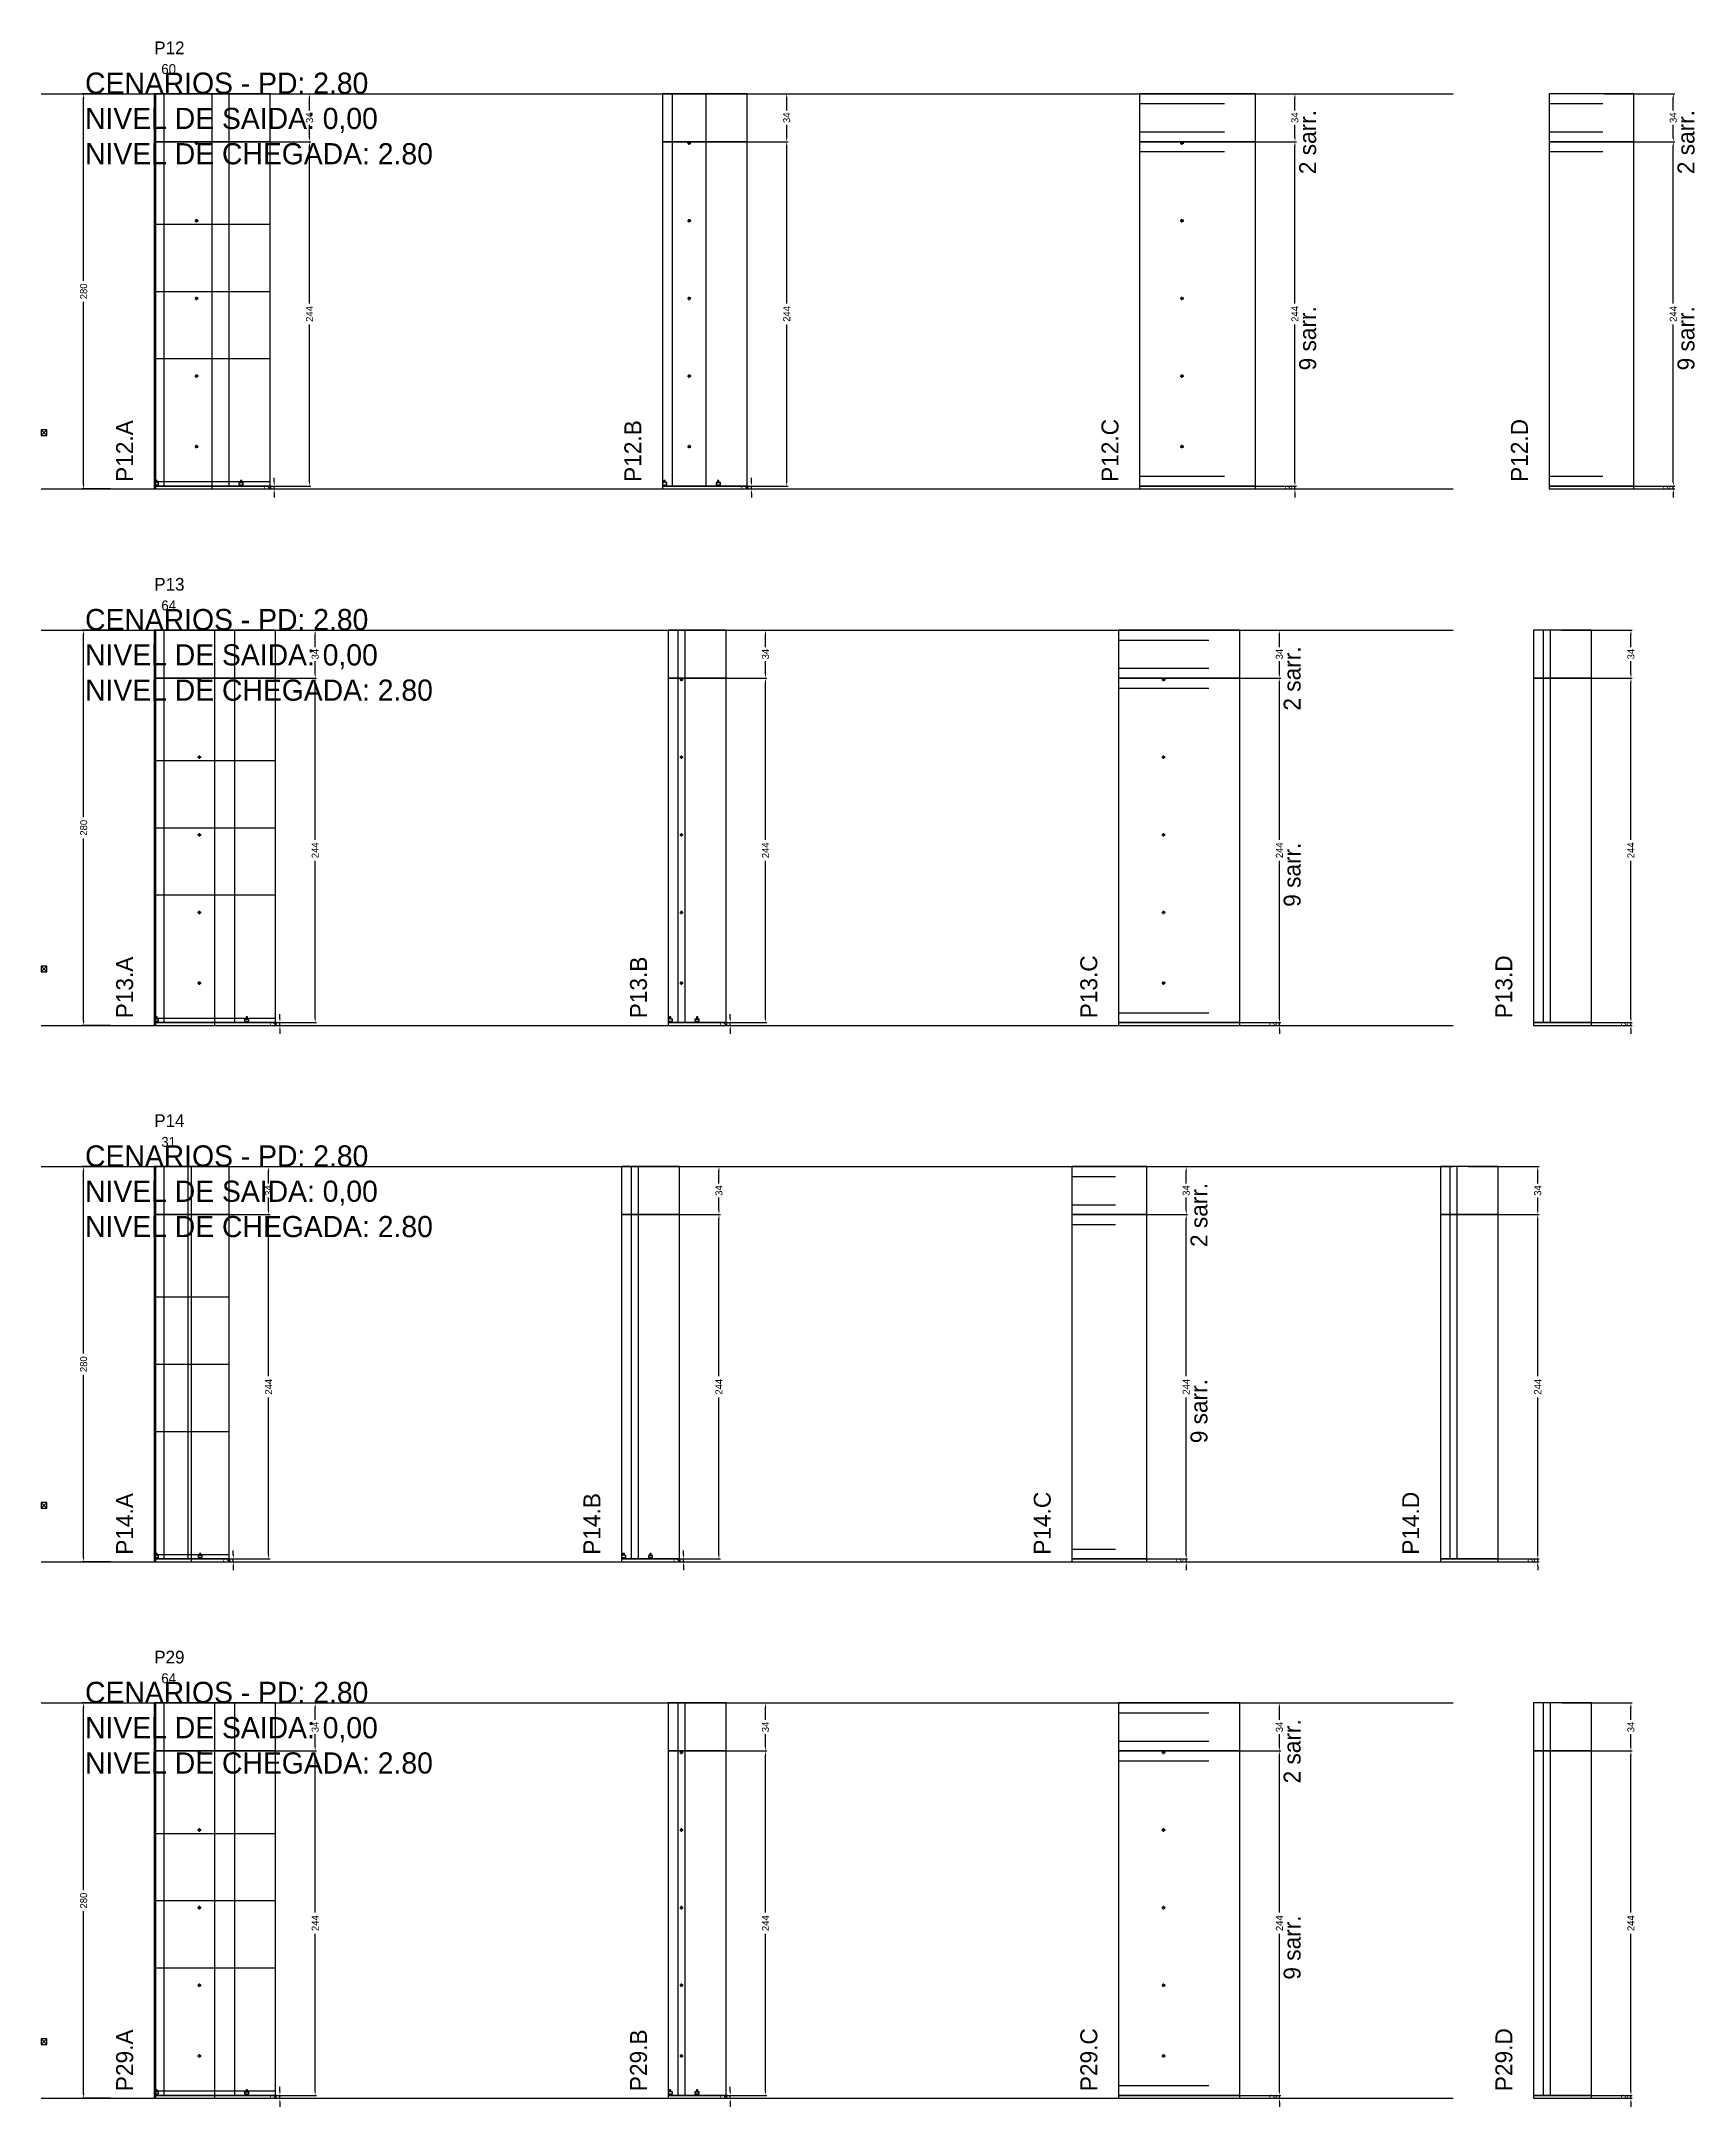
# Model space of a CAD drawing. Header units: centimetres. Extents: x -8500 to 4093, y -4566 to 295.
# Drawn here: x -7000 to -5829, y -1906 to -443 of the extents above; entities that cross this region are included whole.
import ezdxf

# ---------------------------------------------------------------- set-up
doc = ezdxf.new("R2010")
doc.units = ezdxf.units.CM
doc.linetypes.add('DASHED', pattern=[2, -2])
for name, color, linetype in [('CHAPA', 140, 'Continuous'), ('COTA', 241, 'Continuous'), ('COTAS FURACAO', 16, 'Continuous'), ('Madeira', 30, 'Continuous'), ('MEIO_PONT', 160, 'Continuous'), ('NOMENCLATURA', 7, 'Continuous'), ('Nível', 160, 'Continuous'), ('Painéis', 200, 'Continuous'), ('Perfil Metálico', 150, 'Continuous'), ('SARR_2.2x7', 40, 'Continuous'), ('SARRAFO DE PRESSAO', 200, 'Continuous'), ('texto', 7, 'Continuous'), ('TEXTO_GERAL', 7, 'Continuous')]:
    doc.layers.add(name, color=color, linetype=linetype)
doc.dimstyles.new('PAINEL-NOVA', dxfattribs={"dimtxt": 5, "dimasz": 3, "dimexe": 1, "dimexo": 1, "dimgap": 1, "dimtad": 1, "dimcen": 2.5, "dimazin": 3, "dimtfac": 1, "dimtmove": 0, "dimatfit": 3})

msp = doc.modelspace()

# ---------------------------------------------------------------- texts
at = {"layer": 'NOMENCLATURA'}
for s, p in [('CENARIOS - PD: 2.80', (-6969, -480)), ('NIVEL DE SAIDA: 0,00', (-6969, -505)), ('NIVEL DE CHEGADA: 2.80', (-6969, -530)), ('CENARIOS - PD: 2.80', (-6969, -860)), ('NIVEL DE SAIDA: 0,00', (-6969, -885)), ('NIVEL DE CHEGADA: 2.80', (-6969, -910)), ('CENARIOS - PD: 2.80', (-6969, -1240)), ('NIVEL DE SAIDA: 0,00', (-6969, -1265)), ('NIVEL DE CHEGADA: 2.80', (-6969, -1290)), ('CENARIOS - PD: 2.80', (-6969, -1620)), ('NIVEL DE SAIDA: 0,00', (-6969, -1645)), ('NIVEL DE CHEGADA: 2.80', (-6969, -1670))]:
    msp.add_text(s, height=15, dxfattribs=at).set_placement(p)
for s, p in [('2 sarr.', (-6097, -537)), ('2 sarr.', (-5829, -537)), ('9 sarr.', (-6097, -676)), ('9 sarr.', (-5829, -676)), ('P12.A', (-6935, -755)), ('P12.B', (-6575, -755)), ('P12.C', (-6237, -755)), ('P12.D', (-5947, -755)), ('2 sarr.', (-6108, -917)), ('9 sarr.', (-6108, -1056)), ('P13.A', (-6935, -1135)), ('P13.B', (-6571, -1135)), ('P13.C', (-6252, -1135)), ('P13.D', (-5958, -1135)), ('2 sarr.', (-6174, -1297)), ('9 sarr.', (-6174, -1436)), ('P14.A', (-6935, -1515)), ('P14.B', (-6604, -1515)), ('P14.C', (-6285, -1515)), ('P14.D', (-6024, -1515)), ('2 sarr.', (-6108, -1677)), ('9 sarr.', (-6108, -1816)), ('P29.A', (-6935, -1895)), ('P29.B', (-6571, -1895)), ('P29.C', (-6252, -1895)), ('P29.D', (-5958, -1895))]:
    msp.add_text(s, height=12, rotation=90, dxfattribs=at).set_placement(p)
at = {"layer": 'texto'}
for s, p in [('60', (-6915, -466)), ('64', (-6915, -846)), ('31', (-6915, -1226)), ('64', (-6915, -1606))]:
    msp.add_text(s, height=7, dxfattribs=at).set_placement(p)
at = {"layer": 'TEXTO_GERAL'}
for s, p in [('P12', (-6920, -452)), ('P13', (-6920, -832)), ('P14', (-6920, -1212)), ('P29', (-6920, -1592))]:
    msp.add_text(s, height=9, dxfattribs=at).set_placement(p)

# ---------------------------------------------------------------- blocks, each defined once
blk = doc.blocks.new('_CLOSEDFILLED')
at = {"color": 0, "linetype": 'BYBLOCK'}
blk.add_solid([(-1, 0.16), (0, 0), (-1, -0.16)], dxfattribs=at)
blk = doc.blocks.new('*D105')
for p, q in [((-6951, -1620), (-6971, -1620)), ((-6970, -1752.5), (-6970, -1623)), ((-6970, -1897), (-6970, -1767.5)), ((-6951, -1900), (-6971, -1900))]:
    blk.add_line(p, q)
at = {"layer": 'Defpoints'}
for p in [(-6950, -1620), (-6970, -1900), (-6950, -1900)]:
    blk.add_point(p, dxfattribs=at)
at = {"layer": 'COTA', "xscale": 3, "yscale": 3}
for p, rotation in [((-6970, -1620), 90), ((-6970, -1900), 270)]:
    blk.add_blockref('_CLOSEDFILLED', p, dxfattribs=dict(at, rotation=rotation))
at = {"layer": 'COTA', "insert": (-6970, -1760), "char_height": 5, "attachment_point": 5, "rotation": 90}
blk.add_mtext('280', dxfattribs=at)
blk = doc.blocks.new('MULDURA')
at = {"layer": 'Paineis'}
for p, q in [((0, 0), (4, 4)), ((4, 0), (0, 4))]:
    blk.add_line(p, q, dxfattribs=at)
blk.add_lwpolyline([(0, 0), (4, 0), (4, 4), (0, 4)], close=True, dxfattribs=at)
blk = doc.blocks.new('*D107')
for p, q in [((-6855, -1654), (-6805, -1654)), ((-6806, -1768.5), (-6806, -1657)), ((-6806, -1895), (-6806, -1783.5)), ((-6855, -1898), (-6805, -1898))]:
    blk.add_line(p, q)
at = {"layer": 'Defpoints'}
for p in [(-6856, -1654), (-6856, -1898), (-6806, -1898)]:
    blk.add_point(p, dxfattribs=at)
at = {"layer": 'COTA', "xscale": 3, "yscale": 3}
for p, rotation in [((-6806, -1654), 90), ((-6806, -1898), 270)]:
    blk.add_blockref('_CLOSEDFILLED', p, dxfattribs=dict(at, rotation=rotation))
at = {"layer": 'COTA', "insert": (-6806, -1776), "char_height": 5, "attachment_point": 5, "rotation": 90}
blk.add_mtext('244', dxfattribs=at)
blk = doc.blocks.new('*D108')
for p, q in [((-6855, -1620), (-6805, -1620)), ((-6806, -1632), (-6806, -1623)), ((-6806, -1651), (-6806, -1642)), ((-6855, -1654), (-6805, -1654))]:
    blk.add_line(p, q)
at = {"layer": 'Defpoints'}
for p in [(-6856, -1620), (-6856, -1654), (-6806, -1654)]:
    blk.add_point(p, dxfattribs=at)
at = {"layer": 'COTA', "xscale": 3, "yscale": 3}
for p, rotation in [((-6806, -1620), 90), ((-6806, -1654), 270)]:
    blk.add_blockref('_CLOSEDFILLED', p, dxfattribs=dict(at, rotation=rotation))
at = {"layer": 'COTA', "insert": (-6806, -1637), "char_height": 5, "attachment_point": 5, "rotation": 90}
blk.add_mtext('34', dxfattribs=at)
blk = doc.blocks.new('SLIPTEE')
at = {"layer": 'Paineis'}
blk.add_lwpolyline([(0, 0), (3, 0), (3, 1.5), (2, 1.5), (2, 3), (1, 3), (1, 1.5), (0, 1.5)], close=True, dxfattribs=at)
blk = doc.blocks.new('SLIPTDD')
at = {"layer": 'Paineis'}
blk.add_line((0, 1.5), (3, 1.5), dxfattribs=at)
blk.add_lwpolyline([(0, 0), (3, 0), (3, 1.5), (2, 1.5), (2, 3), (1, 3), (1, 1.5), (0, 1.5)], close=True, dxfattribs=at)
blk = doc.blocks.new('furacao')
at = {"layer": 'COTAS FURACAO'}
for p, q in [((-1.2, 0), (1.2, 0)), ((0, -1.2), (0, 1.2))]:
    blk.add_line(p, q, dxfattribs=at)
blk.add_circle((0, 0), 0.8, dxfattribs=at)
blk = doc.blocks.new('*D110')
for p, q in [((-6536, -1654), (-6486, -1654)), ((-6487, -1768.5), (-6487, -1657)), ((-6487, -1895), (-6487, -1783.5)), ((-6536, -1898), (-6486, -1898))]:
    blk.add_line(p, q)
at = {"layer": 'Defpoints'}
for p in [(-6537, -1654), (-6537, -1898), (-6487, -1898)]:
    blk.add_point(p, dxfattribs=at)
at = {"layer": 'COTA', "xscale": 3, "yscale": 3}
for p, rotation in [((-6487, -1654), 90), ((-6487, -1898), 270)]:
    blk.add_blockref('_CLOSEDFILLED', p, dxfattribs=dict(at, rotation=rotation))
at = {"layer": 'COTA', "insert": (-6487, -1776), "char_height": 5, "attachment_point": 5, "rotation": 90}
blk.add_mtext('244', dxfattribs=at)
blk = doc.blocks.new('*D111')
for p, q in [((-6536, -1620), (-6486, -1620)), ((-6487, -1632), (-6487, -1623)), ((-6487, -1651), (-6487, -1642)), ((-6536, -1654), (-6486, -1654))]:
    blk.add_line(p, q)
at = {"layer": 'Defpoints'}
for p in [(-6537, -1620), (-6537, -1654), (-6487, -1654)]:
    blk.add_point(p, dxfattribs=at)
at = {"layer": 'COTA', "xscale": 3, "yscale": 3}
for p, rotation in [((-6487, -1620), 90), ((-6487, -1654), 270)]:
    blk.add_blockref('_CLOSEDFILLED', p, dxfattribs=dict(at, rotation=rotation))
at = {"layer": 'COTA', "insert": (-6487, -1637), "char_height": 5, "attachment_point": 5, "rotation": 90}
blk.add_mtext('34', dxfattribs=at)
blk = doc.blocks.new('*D113')
for p, q in [((-6172, -1654), (-6122, -1654)), ((-6123, -1768.5), (-6123, -1657)), ((-6123, -1895), (-6123, -1783.5)), ((-6172, -1898), (-6122, -1898))]:
    blk.add_line(p, q)
at = {"layer": 'Defpoints'}
for p in [(-6173, -1654), (-6173, -1898), (-6123, -1898)]:
    blk.add_point(p, dxfattribs=at)
at = {"layer": 'COTA', "xscale": 3, "yscale": 3}
for p, rotation in [((-6123, -1654), 90), ((-6123, -1898), 270)]:
    blk.add_blockref('_CLOSEDFILLED', p, dxfattribs=dict(at, rotation=rotation))
at = {"layer": 'COTA', "insert": (-6123, -1776), "char_height": 5, "attachment_point": 5, "rotation": 90}
blk.add_mtext('244', dxfattribs=at)
blk = doc.blocks.new('*D114')
for p, q in [((-6172, -1620), (-6122, -1620)), ((-6123, -1632), (-6123, -1623)), ((-6123, -1651), (-6123, -1642)), ((-6172, -1654), (-6122, -1654))]:
    blk.add_line(p, q)
at = {"layer": 'Defpoints'}
for p in [(-6173, -1620), (-6173, -1654), (-6123, -1654)]:
    blk.add_point(p, dxfattribs=at)
at = {"layer": 'COTA', "xscale": 3, "yscale": 3}
for p, rotation in [((-6123, -1620), 90), ((-6123, -1654), 270)]:
    blk.add_blockref('_CLOSEDFILLED', p, dxfattribs=dict(at, rotation=rotation))
at = {"layer": 'COTA', "insert": (-6123, -1637), "char_height": 5, "attachment_point": 5, "rotation": 90}
blk.add_mtext('34', dxfattribs=at)
blk = doc.blocks.new('*D116')
for p, q in [((-5923, -1654), (-5873, -1654)), ((-5874, -1768.5), (-5874, -1657)), ((-5874, -1895), (-5874, -1783.5)), ((-5923, -1898), (-5873, -1898))]:
    blk.add_line(p, q)
at = {"layer": 'Defpoints'}
for p in [(-5924, -1654), (-5924, -1898), (-5874, -1898)]:
    blk.add_point(p, dxfattribs=at)
at = {"layer": 'COTA', "xscale": 3, "yscale": 3}
for p, rotation in [((-5874, -1654), 90), ((-5874, -1898), 270)]:
    blk.add_blockref('_CLOSEDFILLED', p, dxfattribs=dict(at, rotation=rotation))
at = {"layer": 'COTA', "insert": (-5874, -1776), "char_height": 5, "attachment_point": 5, "rotation": 90}
blk.add_mtext('244', dxfattribs=at)
blk = doc.blocks.new('*D117')
for p, q in [((-5923, -1620), (-5873, -1620)), ((-5874, -1632), (-5874, -1623)), ((-5874, -1651), (-5874, -1642)), ((-5923, -1654), (-5873, -1654))]:
    blk.add_line(p, q)
at = {"layer": 'Defpoints'}
for p in [(-5924, -1620), (-5924, -1654), (-5874, -1654)]:
    blk.add_point(p, dxfattribs=at)
at = {"layer": 'COTA', "xscale": 3, "yscale": 3}
for p, rotation in [((-5874, -1620), 90), ((-5874, -1654), 270)]:
    blk.add_blockref('_CLOSEDFILLED', p, dxfattribs=dict(at, rotation=rotation))
at = {"layer": 'COTA', "insert": (-5874, -1637), "char_height": 5, "attachment_point": 5, "rotation": 90}
blk.add_mtext('34', dxfattribs=at)
blk = doc.blocks.new('*D79')
for p, q in [((-6951, -1240), (-6971, -1240)), ((-6970, -1372.5), (-6970, -1243)), ((-6970, -1517), (-6970, -1387.5)), ((-6951, -1520), (-6971, -1520))]:
    blk.add_line(p, q)
at = {"layer": 'Defpoints'}
for p in [(-6950, -1240), (-6970, -1520), (-6950, -1520)]:
    blk.add_point(p, dxfattribs=at)
at = {"layer": 'COTA', "xscale": 3, "yscale": 3}
for p, rotation in [((-6970, -1240), 90), ((-6970, -1520), 270)]:
    blk.add_blockref('_CLOSEDFILLED', p, dxfattribs=dict(at, rotation=rotation))
at = {"layer": 'COTA', "insert": (-6970, -1380), "char_height": 5, "attachment_point": 5, "rotation": 90}
blk.add_mtext('280', dxfattribs=at)
blk = doc.blocks.new('*D81')
for p, q in [((-6888, -1274), (-6838, -1274)), ((-6839, -1388.5), (-6839, -1277)), ((-6839, -1515), (-6839, -1403.5)), ((-6888, -1518), (-6838, -1518))]:
    blk.add_line(p, q)
at = {"layer": 'Defpoints'}
for p in [(-6889, -1274), (-6889, -1518), (-6839, -1518)]:
    blk.add_point(p, dxfattribs=at)
at = {"layer": 'COTA', "xscale": 3, "yscale": 3}
for p, rotation in [((-6839, -1274), 90), ((-6839, -1518), 270)]:
    blk.add_blockref('_CLOSEDFILLED', p, dxfattribs=dict(at, rotation=rotation))
at = {"layer": 'COTA', "insert": (-6839, -1396), "char_height": 5, "attachment_point": 5, "rotation": 90}
blk.add_mtext('244', dxfattribs=at)
blk = doc.blocks.new('*D82')
for p, q in [((-6888, -1240), (-6838, -1240)), ((-6839, -1252), (-6839, -1243)), ((-6839, -1271), (-6839, -1262)), ((-6888, -1274), (-6838, -1274))]:
    blk.add_line(p, q)
at = {"layer": 'Defpoints'}
for p in [(-6889, -1240), (-6889, -1274), (-6839, -1274)]:
    blk.add_point(p, dxfattribs=at)
at = {"layer": 'COTA', "xscale": 3, "yscale": 3}
for p, rotation in [((-6839, -1240), 90), ((-6839, -1274), 270)]:
    blk.add_blockref('_CLOSEDFILLED', p, dxfattribs=dict(at, rotation=rotation))
at = {"layer": 'COTA', "insert": (-6839, -1257), "char_height": 5, "attachment_point": 5, "rotation": 90}
blk.add_mtext('34', dxfattribs=at)
blk = doc.blocks.new('*D84')
for p, q in [((-6569, -1274), (-6519, -1274)), ((-6520, -1388.5), (-6520, -1277)), ((-6520, -1515), (-6520, -1403.5)), ((-6569, -1518), (-6519, -1518))]:
    blk.add_line(p, q)
at = {"layer": 'Defpoints'}
for p in [(-6570, -1274), (-6570, -1518), (-6520, -1518)]:
    blk.add_point(p, dxfattribs=at)
at = {"layer": 'COTA', "xscale": 3, "yscale": 3}
for p, rotation in [((-6520, -1274), 90), ((-6520, -1518), 270)]:
    blk.add_blockref('_CLOSEDFILLED', p, dxfattribs=dict(at, rotation=rotation))
at = {"layer": 'COTA', "insert": (-6520, -1396), "char_height": 5, "attachment_point": 5, "rotation": 90}
blk.add_mtext('244', dxfattribs=at)
blk = doc.blocks.new('*D85')
for p, q in [((-6569, -1240), (-6519, -1240)), ((-6520, -1252), (-6520, -1243)), ((-6520, -1271), (-6520, -1262)), ((-6569, -1274), (-6519, -1274))]:
    blk.add_line(p, q)
at = {"layer": 'Defpoints'}
for p in [(-6570, -1240), (-6570, -1274), (-6520, -1274)]:
    blk.add_point(p, dxfattribs=at)
at = {"layer": 'COTA', "xscale": 3, "yscale": 3}
for p, rotation in [((-6520, -1240), 90), ((-6520, -1274), 270)]:
    blk.add_blockref('_CLOSEDFILLED', p, dxfattribs=dict(at, rotation=rotation))
at = {"layer": 'COTA', "insert": (-6520, -1257), "char_height": 5, "attachment_point": 5, "rotation": 90}
blk.add_mtext('34', dxfattribs=at)
blk = doc.blocks.new('*D87')
for p, q in [((-6238, -1274), (-6188, -1274)), ((-6189, -1388.5), (-6189, -1277)), ((-6189, -1515), (-6189, -1403.5)), ((-6238, -1518), (-6188, -1518))]:
    blk.add_line(p, q)
at = {"layer": 'Defpoints'}
for p in [(-6239, -1274), (-6239, -1518), (-6189, -1518)]:
    blk.add_point(p, dxfattribs=at)
at = {"layer": 'COTA', "xscale": 3, "yscale": 3}
for p, rotation in [((-6189, -1274), 90), ((-6189, -1518), 270)]:
    blk.add_blockref('_CLOSEDFILLED', p, dxfattribs=dict(at, rotation=rotation))
at = {"layer": 'COTA', "insert": (-6189, -1396), "char_height": 5, "attachment_point": 5, "rotation": 90}
blk.add_mtext('244', dxfattribs=at)
blk = doc.blocks.new('*D88')
for p, q in [((-6238, -1240), (-6188, -1240)), ((-6189, -1252), (-6189, -1243)), ((-6189, -1271), (-6189, -1262)), ((-6238, -1274), (-6188, -1274))]:
    blk.add_line(p, q)
at = {"layer": 'Defpoints'}
for p in [(-6239, -1240), (-6239, -1274), (-6189, -1274)]:
    blk.add_point(p, dxfattribs=at)
at = {"layer": 'COTA', "xscale": 3, "yscale": 3}
for p, rotation in [((-6189, -1240), 90), ((-6189, -1274), 270)]:
    blk.add_blockref('_CLOSEDFILLED', p, dxfattribs=dict(at, rotation=rotation))
at = {"layer": 'COTA', "insert": (-6189, -1257), "char_height": 5, "attachment_point": 5, "rotation": 90}
blk.add_mtext('34', dxfattribs=at)
blk = doc.blocks.new('*D90')
for p, q in [((-5989, -1274), (-5939, -1274)), ((-5940, -1388.5), (-5940, -1277)), ((-5940, -1515), (-5940, -1403.5)), ((-5989, -1518), (-5939, -1518))]:
    blk.add_line(p, q)
at = {"layer": 'Defpoints'}
for p in [(-5990, -1274), (-5990, -1518), (-5940, -1518)]:
    blk.add_point(p, dxfattribs=at)
at = {"layer": 'COTA', "xscale": 3, "yscale": 3}
for p, rotation in [((-5940, -1274), 90), ((-5940, -1518), 270)]:
    blk.add_blockref('_CLOSEDFILLED', p, dxfattribs=dict(at, rotation=rotation))
at = {"layer": 'COTA', "insert": (-5940, -1396), "char_height": 5, "attachment_point": 5, "rotation": 90}
blk.add_mtext('244', dxfattribs=at)
blk = doc.blocks.new('*D91')
for p, q in [((-5989, -1240), (-5939, -1240)), ((-5940, -1252), (-5940, -1243)), ((-5940, -1271), (-5940, -1262)), ((-5989, -1274), (-5939, -1274))]:
    blk.add_line(p, q)
at = {"layer": 'Defpoints'}
for p in [(-5990, -1240), (-5990, -1274), (-5940, -1274)]:
    blk.add_point(p, dxfattribs=at)
at = {"layer": 'COTA', "xscale": 3, "yscale": 3}
for p, rotation in [((-5940, -1240), 90), ((-5940, -1274), 270)]:
    blk.add_blockref('_CLOSEDFILLED', p, dxfattribs=dict(at, rotation=rotation))
at = {"layer": 'COTA', "insert": (-5940, -1257), "char_height": 5, "attachment_point": 5, "rotation": 90}
blk.add_mtext('34', dxfattribs=at)
blk = doc.blocks.new('*D53')
for p, q in [((-6951, -860), (-6971, -860)), ((-6970, -992.5), (-6970, -863)), ((-6970, -1137), (-6970, -1007.5)), ((-6951, -1140), (-6971, -1140))]:
    blk.add_line(p, q)
at = {"layer": 'Defpoints'}
for p in [(-6950, -860), (-6970, -1140), (-6950, -1140)]:
    blk.add_point(p, dxfattribs=at)
at = {"layer": 'COTA', "xscale": 3, "yscale": 3}
for p, rotation in [((-6970, -860), 90), ((-6970, -1140), 270)]:
    blk.add_blockref('_CLOSEDFILLED', p, dxfattribs=dict(at, rotation=rotation))
at = {"layer": 'COTA', "insert": (-6970, -1000), "char_height": 5, "attachment_point": 5, "rotation": 90}
blk.add_mtext('280', dxfattribs=at)
blk = doc.blocks.new('*D55')
for p, q in [((-6855, -894), (-6805, -894)), ((-6806, -1008.5), (-6806, -897)), ((-6806, -1135), (-6806, -1023.5)), ((-6855, -1138), (-6805, -1138))]:
    blk.add_line(p, q)
at = {"layer": 'Defpoints'}
for p in [(-6856, -894), (-6856, -1138), (-6806, -1138)]:
    blk.add_point(p, dxfattribs=at)
at = {"layer": 'COTA', "xscale": 3, "yscale": 3}
for p, rotation in [((-6806, -894), 90), ((-6806, -1138), 270)]:
    blk.add_blockref('_CLOSEDFILLED', p, dxfattribs=dict(at, rotation=rotation))
at = {"layer": 'COTA', "insert": (-6806, -1016), "char_height": 5, "attachment_point": 5, "rotation": 90}
blk.add_mtext('244', dxfattribs=at)
blk = doc.blocks.new('*D56')
for p, q in [((-6855, -860), (-6805, -860)), ((-6806, -872), (-6806, -863)), ((-6806, -891), (-6806, -882)), ((-6855, -894), (-6805, -894))]:
    blk.add_line(p, q)
at = {"layer": 'Defpoints'}
for p in [(-6856, -860), (-6856, -894), (-6806, -894)]:
    blk.add_point(p, dxfattribs=at)
at = {"layer": 'COTA', "xscale": 3, "yscale": 3}
for p, rotation in [((-6806, -860), 90), ((-6806, -894), 270)]:
    blk.add_blockref('_CLOSEDFILLED', p, dxfattribs=dict(at, rotation=rotation))
at = {"layer": 'COTA', "insert": (-6806, -877), "char_height": 5, "attachment_point": 5, "rotation": 90}
blk.add_mtext('34', dxfattribs=at)
blk = doc.blocks.new('*D58')
for p, q in [((-6536, -894), (-6486, -894)), ((-6487, -1008.5), (-6487, -897)), ((-6487, -1135), (-6487, -1023.5)), ((-6536, -1138), (-6486, -1138))]:
    blk.add_line(p, q)
at = {"layer": 'Defpoints'}
for p in [(-6537, -894), (-6537, -1138), (-6487, -1138)]:
    blk.add_point(p, dxfattribs=at)
at = {"layer": 'COTA', "xscale": 3, "yscale": 3}
for p, rotation in [((-6487, -894), 90), ((-6487, -1138), 270)]:
    blk.add_blockref('_CLOSEDFILLED', p, dxfattribs=dict(at, rotation=rotation))
at = {"layer": 'COTA', "insert": (-6487, -1016), "char_height": 5, "attachment_point": 5, "rotation": 90}
blk.add_mtext('244', dxfattribs=at)
blk = doc.blocks.new('*D59')
for p, q in [((-6536, -860), (-6486, -860)), ((-6487, -872), (-6487, -863)), ((-6487, -891), (-6487, -882)), ((-6536, -894), (-6486, -894))]:
    blk.add_line(p, q)
at = {"layer": 'Defpoints'}
for p in [(-6537, -860), (-6537, -894), (-6487, -894)]:
    blk.add_point(p, dxfattribs=at)
at = {"layer": 'COTA', "xscale": 3, "yscale": 3}
for p, rotation in [((-6487, -860), 90), ((-6487, -894), 270)]:
    blk.add_blockref('_CLOSEDFILLED', p, dxfattribs=dict(at, rotation=rotation))
at = {"layer": 'COTA', "insert": (-6487, -877), "char_height": 5, "attachment_point": 5, "rotation": 90}
blk.add_mtext('34', dxfattribs=at)
blk = doc.blocks.new('*D61')
for p, q in [((-6172, -894), (-6122, -894)), ((-6123, -1008.5), (-6123, -897)), ((-6123, -1135), (-6123, -1023.5)), ((-6172, -1138), (-6122, -1138))]:
    blk.add_line(p, q)
at = {"layer": 'Defpoints'}
for p in [(-6173, -894), (-6173, -1138), (-6123, -1138)]:
    blk.add_point(p, dxfattribs=at)
at = {"layer": 'COTA', "xscale": 3, "yscale": 3}
for p, rotation in [((-6123, -894), 90), ((-6123, -1138), 270)]:
    blk.add_blockref('_CLOSEDFILLED', p, dxfattribs=dict(at, rotation=rotation))
at = {"layer": 'COTA', "insert": (-6123, -1016), "char_height": 5, "attachment_point": 5, "rotation": 90}
blk.add_mtext('244', dxfattribs=at)
blk = doc.blocks.new('*D62')
for p, q in [((-6172, -860), (-6122, -860)), ((-6123, -872), (-6123, -863)), ((-6123, -891), (-6123, -882)), ((-6172, -894), (-6122, -894))]:
    blk.add_line(p, q)
at = {"layer": 'Defpoints'}
for p in [(-6173, -860), (-6173, -894), (-6123, -894)]:
    blk.add_point(p, dxfattribs=at)
at = {"layer": 'COTA', "xscale": 3, "yscale": 3}
for p, rotation in [((-6123, -860), 90), ((-6123, -894), 270)]:
    blk.add_blockref('_CLOSEDFILLED', p, dxfattribs=dict(at, rotation=rotation))
at = {"layer": 'COTA', "insert": (-6123, -877), "char_height": 5, "attachment_point": 5, "rotation": 90}
blk.add_mtext('34', dxfattribs=at)
blk = doc.blocks.new('*D64')
for p, q in [((-5923, -894), (-5873, -894)), ((-5874, -1008.5), (-5874, -897)), ((-5874, -1135), (-5874, -1023.5)), ((-5923, -1138), (-5873, -1138))]:
    blk.add_line(p, q)
at = {"layer": 'Defpoints'}
for p in [(-5924, -894), (-5924, -1138), (-5874, -1138)]:
    blk.add_point(p, dxfattribs=at)
at = {"layer": 'COTA', "xscale": 3, "yscale": 3}
for p, rotation in [((-5874, -894), 90), ((-5874, -1138), 270)]:
    blk.add_blockref('_CLOSEDFILLED', p, dxfattribs=dict(at, rotation=rotation))
at = {"layer": 'COTA', "insert": (-5874, -1016), "char_height": 5, "attachment_point": 5, "rotation": 90}
blk.add_mtext('244', dxfattribs=at)
blk = doc.blocks.new('*D65')
for p, q in [((-5923, -860), (-5873, -860)), ((-5874, -872), (-5874, -863)), ((-5874, -891), (-5874, -882)), ((-5923, -894), (-5873, -894))]:
    blk.add_line(p, q)
at = {"layer": 'Defpoints'}
for p in [(-5924, -860), (-5924, -894), (-5874, -894)]:
    blk.add_point(p, dxfattribs=at)
at = {"layer": 'COTA', "xscale": 3, "yscale": 3}
for p, rotation in [((-5874, -860), 90), ((-5874, -894), 270)]:
    blk.add_blockref('_CLOSEDFILLED', p, dxfattribs=dict(at, rotation=rotation))
at = {"layer": 'COTA', "insert": (-5874, -877), "char_height": 5, "attachment_point": 5, "rotation": 90}
blk.add_mtext('34', dxfattribs=at)
blk = doc.blocks.new('*D27')
for p, q in [((-6951, -480), (-6971, -480)), ((-6970, -612.5), (-6970, -483)), ((-6970, -757), (-6970, -627.5)), ((-6951, -760), (-6971, -760))]:
    blk.add_line(p, q)
at = {"layer": 'Defpoints'}
for p in [(-6950, -480), (-6970, -760), (-6950, -760)]:
    blk.add_point(p, dxfattribs=at)
at = {"layer": 'COTA', "xscale": 3, "yscale": 3}
for p, rotation in [((-6970, -480), 90), ((-6970, -760), 270)]:
    blk.add_blockref('_CLOSEDFILLED', p, dxfattribs=dict(at, rotation=rotation))
at = {"layer": 'COTA', "insert": (-6970, -620), "char_height": 5, "attachment_point": 5, "rotation": 90}
blk.add_mtext('280', dxfattribs=at)
blk = doc.blocks.new('*D29')
for p, q in [((-6859, -514), (-6809, -514)), ((-6810, -628.5), (-6810, -517)), ((-6810, -755), (-6810, -643.5)), ((-6859, -758), (-6809, -758))]:
    blk.add_line(p, q)
at = {"layer": 'Defpoints'}
for p in [(-6860, -514), (-6860, -758), (-6810, -758)]:
    blk.add_point(p, dxfattribs=at)
at = {"layer": 'COTA', "xscale": 3, "yscale": 3}
for p, rotation in [((-6810, -514), 90), ((-6810, -758), 270)]:
    blk.add_blockref('_CLOSEDFILLED', p, dxfattribs=dict(at, rotation=rotation))
at = {"layer": 'COTA', "insert": (-6810, -636), "char_height": 5, "attachment_point": 5, "rotation": 90}
blk.add_mtext('244', dxfattribs=at)
blk = doc.blocks.new('*D30')
for p, q in [((-6859, -480), (-6809, -480)), ((-6810, -492), (-6810, -483)), ((-6810, -511), (-6810, -502)), ((-6859, -514), (-6809, -514))]:
    blk.add_line(p, q)
at = {"layer": 'Defpoints'}
for p in [(-6860, -480), (-6860, -514), (-6810, -514)]:
    blk.add_point(p, dxfattribs=at)
at = {"layer": 'COTA', "xscale": 3, "yscale": 3}
for p, rotation in [((-6810, -480), 90), ((-6810, -514), 270)]:
    blk.add_blockref('_CLOSEDFILLED', p, dxfattribs=dict(at, rotation=rotation))
at = {"layer": 'COTA', "insert": (-6810, -497), "char_height": 5, "attachment_point": 5, "rotation": 90}
blk.add_mtext('34', dxfattribs=at)
blk = doc.blocks.new('*D32')
for p, q in [((-6521, -514), (-6471, -514)), ((-6472, -628.5), (-6472, -517)), ((-6472, -755), (-6472, -643.5)), ((-6521, -758), (-6471, -758))]:
    blk.add_line(p, q)
at = {"layer": 'Defpoints'}
for p in [(-6522, -514), (-6522, -758), (-6472, -758)]:
    blk.add_point(p, dxfattribs=at)
at = {"layer": 'COTA', "xscale": 3, "yscale": 3}
for p, rotation in [((-6472, -514), 90), ((-6472, -758), 270)]:
    blk.add_blockref('_CLOSEDFILLED', p, dxfattribs=dict(at, rotation=rotation))
at = {"layer": 'COTA', "insert": (-6472, -636), "char_height": 5, "attachment_point": 5, "rotation": 90}
blk.add_mtext('244', dxfattribs=at)
blk = doc.blocks.new('*D33')
for p, q in [((-6521, -480), (-6471, -480)), ((-6472, -492), (-6472, -483)), ((-6472, -511), (-6472, -502)), ((-6521, -514), (-6471, -514))]:
    blk.add_line(p, q)
at = {"layer": 'Defpoints'}
for p in [(-6522, -480), (-6522, -514), (-6472, -514)]:
    blk.add_point(p, dxfattribs=at)
at = {"layer": 'COTA', "xscale": 3, "yscale": 3}
for p, rotation in [((-6472, -480), 90), ((-6472, -514), 270)]:
    blk.add_blockref('_CLOSEDFILLED', p, dxfattribs=dict(at, rotation=rotation))
at = {"layer": 'COTA', "insert": (-6472, -497), "char_height": 5, "attachment_point": 5, "rotation": 90}
blk.add_mtext('34', dxfattribs=at)
blk = doc.blocks.new('*D35')
for p, q in [((-6161, -514), (-6111, -514)), ((-6112, -628.5), (-6112, -517)), ((-6112, -755), (-6112, -643.5)), ((-6161, -758), (-6111, -758))]:
    blk.add_line(p, q)
at = {"layer": 'Defpoints'}
for p in [(-6162, -514), (-6162, -758), (-6112, -758)]:
    blk.add_point(p, dxfattribs=at)
at = {"layer": 'COTA', "xscale": 3, "yscale": 3}
for p, rotation in [((-6112, -514), 90), ((-6112, -758), 270)]:
    blk.add_blockref('_CLOSEDFILLED', p, dxfattribs=dict(at, rotation=rotation))
at = {"layer": 'COTA', "insert": (-6112, -636), "char_height": 5, "attachment_point": 5, "rotation": 90}
blk.add_mtext('244', dxfattribs=at)
blk = doc.blocks.new('*D36')
for p, q in [((-6161, -480), (-6111, -480)), ((-6112, -492), (-6112, -483)), ((-6112, -511), (-6112, -502)), ((-6161, -514), (-6111, -514))]:
    blk.add_line(p, q)
at = {"layer": 'Defpoints'}
for p in [(-6162, -480), (-6162, -514), (-6112, -514)]:
    blk.add_point(p, dxfattribs=at)
at = {"layer": 'COTA', "xscale": 3, "yscale": 3}
for p, rotation in [((-6112, -480), 90), ((-6112, -514), 270)]:
    blk.add_blockref('_CLOSEDFILLED', p, dxfattribs=dict(at, rotation=rotation))
at = {"layer": 'COTA', "insert": (-6112, -497), "char_height": 5, "attachment_point": 5, "rotation": 90}
blk.add_mtext('34', dxfattribs=at)
blk = doc.blocks.new('*D38')
for p, q in [((-5893, -514), (-5843, -514)), ((-5844, -628.5), (-5844, -517)), ((-5844, -755), (-5844, -643.5)), ((-5893, -758), (-5843, -758))]:
    blk.add_line(p, q)
at = {"layer": 'Defpoints'}
for p in [(-5894, -514), (-5894, -758), (-5844, -758)]:
    blk.add_point(p, dxfattribs=at)
at = {"layer": 'COTA', "xscale": 3, "yscale": 3}
for p, rotation in [((-5844, -514), 90), ((-5844, -758), 270)]:
    blk.add_blockref('_CLOSEDFILLED', p, dxfattribs=dict(at, rotation=rotation))
at = {"layer": 'COTA', "insert": (-5844, -636), "char_height": 5, "attachment_point": 5, "rotation": 90}
blk.add_mtext('244', dxfattribs=at)
blk = doc.blocks.new('*D39')
for p, q in [((-5893, -480), (-5843, -480)), ((-5844, -492), (-5844, -483)), ((-5844, -511), (-5844, -502)), ((-5893, -514), (-5843, -514))]:
    blk.add_line(p, q)
at = {"layer": 'Defpoints'}
for p in [(-5894, -480), (-5894, -514), (-5844, -514)]:
    blk.add_point(p, dxfattribs=at)
at = {"layer": 'COTA', "xscale": 3, "yscale": 3}
for p, rotation in [((-5844, -480), 90), ((-5844, -514), 270)]:
    blk.add_blockref('_CLOSEDFILLED', p, dxfattribs=dict(at, rotation=rotation))
at = {"layer": 'COTA', "insert": (-5844, -497), "char_height": 5, "attachment_point": 5, "rotation": 90}
blk.add_mtext('34', dxfattribs=at)

# ---------------------------------------------------------------- dimensions: what is measured, and where the dimension line sits
at = {"layer": 'COTA'}
for base, p1, p2, picture, middle in [((-6970, -760), (-6950, -760), (-6950, -480), '*D27', (-6970, -620)), ((-6810, -514), (-6860, -514), (-6860, -480), '*D30', (-6810, -497)), ((-6472, -514), (-6522, -514), (-6522, -480), '*D33', (-6472, -497)), ((-6112, -514), (-6162, -514), (-6162, -480), '*D36', (-6112, -497)), ((-5844, -514), (-5894, -514), (-5894, -480), '*D39', (-5844, -497)), ((-6810, -758), (-6860, -758), (-6860, -514), '*D29', (-6810, -636)), ((-6472, -758), (-6522, -758), (-6522, -514), '*D32', (-6472, -636)), ((-6112, -758), (-6162, -758), (-6162, -514), '*D35', (-6112, -636)), ((-5844, -758), (-5894, -758), (-5894, -514), '*D38', (-5844, -636)), ((-6970, -1140), (-6950, -1140), (-6950, -860), '*D53', (-6970, -1000)), ((-6806, -894), (-6856, -894), (-6856, -860), '*D56', (-6806, -877)), ((-6487, -894), (-6537, -894), (-6537, -860), '*D59', (-6487, -877)), ((-6123, -894), (-6173, -894), (-6173, -860), '*D62', (-6123, -877)), ((-5874, -894), (-5924, -894), (-5924, -860), '*D65', (-5874, -877)), ((-6806, -1138), (-6856, -1138), (-6856, -894), '*D55', (-6806, -1016)), ((-6487, -1138), (-6537, -1138), (-6537, -894), '*D58', (-6487, -1016)), ((-6123, -1138), (-6173, -1138), (-6173, -894), '*D61', (-6123, -1016)), ((-5874, -1138), (-5924, -1138), (-5924, -894), '*D64', (-5874, -1016)), ((-6970, -1520), (-6950, -1520), (-6950, -1240), '*D79', (-6970, -1380)), ((-6839, -1274), (-6889, -1274), (-6889, -1240), '*D82', (-6839, -1257)), ((-6520, -1274), (-6570, -1274), (-6570, -1240), '*D85', (-6520, -1257)), ((-6189, -1274), (-6239, -1274), (-6239, -1240), '*D88', (-6189, -1257)), ((-5940, -1274), (-5990, -1274), (-5990, -1240), '*D91', (-5940, -1257)), ((-6839, -1518), (-6889, -1518), (-6889, -1274), '*D81', (-6839, -1396)), ((-6520, -1518), (-6570, -1518), (-6570, -1274), '*D84', (-6520, -1396)), ((-6189, -1518), (-6239, -1518), (-6239, -1274), '*D87', (-6189, -1396)), ((-5940, -1518), (-5990, -1518), (-5990, -1274), '*D90', (-5940, -1396)), ((-6970, -1900), (-6950, -1900), (-6950, -1620), '*D105', (-6970, -1760)), ((-6806, -1654), (-6856, -1654), (-6856, -1620), '*D108', (-6806, -1637)), ((-6487, -1654), (-6537, -1654), (-6537, -1620), '*D111', (-6487, -1637)), ((-6123, -1654), (-6173, -1654), (-6173, -1620), '*D114', (-6123, -1637)), ((-5874, -1654), (-5924, -1654), (-5924, -1620), '*D117', (-5874, -1637)), ((-6806, -1898), (-6856, -1898), (-6856, -1654), '*D107', (-6806, -1776)), ((-6487, -1898), (-6537, -1898), (-6537, -1654), '*D110', (-6487, -1776)), ((-6123, -1898), (-6173, -1898), (-6173, -1654), '*D113', (-6123, -1776)), ((-5874, -1898), (-5924, -1898), (-5924, -1654), '*D116', (-5874, -1776))]:
    dim = msp.add_linear_dim(base=base, p1=p1, p2=p2, angle=90, dimstyle='PAINEL-NOVA', dxfattribs=at)
    dim.commit()
    dim.dimension.update_dxf_attribs({"geometry": picture, "text_midpoint": middle})
for base, p1, p2 in [((-6835, -760), (-6860, -760), (-6860, -758)), ((-6497, -760), (-6522, -760), (-6522, -758)), ((-6112, -760), (-6162, -760), (-6162, -758)), ((-5844, -760), (-5894, -760), (-5894, -758)), ((-6831, -1140), (-6856, -1140), (-6856, -1138)), ((-6512, -1140), (-6537, -1140), (-6537, -1138)), ((-6123, -1140), (-6173, -1140), (-6173, -1138)), ((-5874, -1140), (-5924, -1140), (-5924, -1138)), ((-6864, -1520), (-6889, -1520), (-6889, -1518)), ((-6545, -1520), (-6570, -1520), (-6570, -1518)), ((-6189, -1520), (-6239, -1520), (-6239, -1518)), ((-5940, -1520), (-5990, -1520), (-5990, -1518)), ((-6831, -1900), (-6856, -1900), (-6856, -1898)), ((-6512, -1900), (-6537, -1900), (-6537, -1898)), ((-6123, -1900), (-6173, -1900), (-6173, -1898)), ((-5874, -1900), (-5924, -1900), (-5924, -1898))]:
    msp.add_linear_dim(base=base, p1=p1, p2=p2, angle=90, dimstyle='PAINEL-NOVA', dxfattribs=at).render()

# ---------------------------------------------------------------- linework, layer by layer
at = {"layer": 'CHAPA'}
for points in [[(-6920, -760), (-6918.8, -760), (-6918.8, -480), (-6920, -480)], [(-6920, -1140), (-6918.8, -1140), (-6918.8, -860), (-6920, -860)], [(-6920, -1520), (-6918.8, -1520), (-6918.8, -1240), (-6920, -1240)], [(-6920, -1900), (-6918.8, -1900), (-6918.8, -1620), (-6920, -1620)]]:
    msp.add_lwpolyline(points, close=True, dxfattribs=at)
at = {"layer": 'Madeira'}
for points in [[(-6920, -572.4), (-6838, -572.4)], [(-6920, -667.6), (-6838, -667.6)], [(-6920, -952.4), (-6834, -952.4)], [(-6920, -1047.6), (-6834, -1047.6)], [(-6920, -1332.4), (-6867, -1332.4)], [(-6920, -1427.6), (-6867, -1427.6)], [(-6920, -1712.4), (-6834, -1712.4)], [(-6920, -1807.6), (-6834, -1807.6)]]:
    msp.add_lwpolyline(points, dxfattribs=at)
at = {"layer": 'MEIO_PONT'}
for points in [[(-6920, -620), (-6838, -620)], [(-6920, -1000), (-6834, -1000)], [(-6920, -1380), (-6867, -1380)], [(-6920, -1760), (-6834, -1760)]]:
    msp.add_lwpolyline(points, dxfattribs=at)
at = {"layer": 'Nível', "linetype": 'DASHED'}
for points in [[(-7000, -480), (-6000, -480)], [(-7000, -760), (-6000, -760)], [(-7000, -860), (-6000, -860)], [(-7000, -1140), (-6000, -1140)], [(-7000, -1240), (-6000, -1240)], [(-7000, -1520), (-6000, -1520)], [(-7000, -1620), (-6000, -1620)], [(-7000, -1900), (-6000, -1900)]]:
    msp.add_lwpolyline(points, dxfattribs=at)
at = {"layer": 'Painéis'}
for points in [[(-6920, -514), (-6838, -514), (-6838, -480), (-6920, -480)], [(-6920, -760), (-6838, -760), (-6838, -480), (-6920, -480)], [(-6560, -514), (-6500, -514), (-6500, -480), (-6560, -480)], [(-6222, -514), (-6140, -514), (-6140, -480), (-6222, -480)], [(-5932, -514), (-5872, -514), (-5872, -480), (-5932, -480)], [(-6920, -758), (-6838, -758), (-6838, -514), (-6920, -514)], [(-6560, -758), (-6500, -758), (-6500, -514), (-6560, -514)], [(-6222, -758), (-6140, -758), (-6140, -514), (-6222, -514)], [(-5932, -758), (-5872, -758), (-5872, -514), (-5932, -514)], [(-6920, -760), (-6838, -760), (-6838, -758), (-6920, -758)], [(-6560, -760), (-6500, -760), (-6500, -758), (-6560, -758)], [(-6222, -760), (-6140, -760), (-6140, -758), (-6222, -758)], [(-5932, -760), (-5872, -760), (-5872, -758), (-5932, -758)], [(-6920, -894), (-6834, -894), (-6834, -860), (-6920, -860)], [(-6920, -1140), (-6834, -1140), (-6834, -860), (-6920, -860)], [(-6556, -894), (-6515, -894), (-6515, -860), (-6556, -860)], [(-6237, -894), (-6151, -894), (-6151, -860), (-6237, -860)], [(-5943, -894), (-5902, -894), (-5902, -860), (-5943, -860)], [(-6920, -1138), (-6834, -1138), (-6834, -894), (-6920, -894)], [(-6556, -1138), (-6515, -1138), (-6515, -894), (-6556, -894)], [(-6237, -1138), (-6151, -1138), (-6151, -894), (-6237, -894)], [(-5943, -1138), (-5902, -1138), (-5902, -894), (-5943, -894)], [(-6920, -1140), (-6834, -1140), (-6834, -1138), (-6920, -1138)], [(-6556, -1140), (-6515, -1140), (-6515, -1138), (-6556, -1138)], [(-6237, -1140), (-6151, -1140), (-6151, -1138), (-6237, -1138)], [(-5943, -1140), (-5902, -1140), (-5902, -1138), (-5943, -1138)], [(-6920, -1274), (-6867, -1274), (-6867, -1240), (-6920, -1240)], [(-6920, -1520), (-6867, -1520), (-6867, -1240), (-6920, -1240)], [(-6589, -1274), (-6548, -1274), (-6548, -1240), (-6589, -1240)], [(-6270, -1274), (-6217, -1274), (-6217, -1240), (-6270, -1240)], [(-6009, -1274), (-5968, -1274), (-5968, -1240), (-6009, -1240)], [(-6920, -1518), (-6867, -1518), (-6867, -1274), (-6920, -1274)], [(-6589, -1518), (-6548, -1518), (-6548, -1274), (-6589, -1274)], [(-6270, -1518), (-6217, -1518), (-6217, -1274), (-6270, -1274)], [(-6009, -1518), (-5968, -1518), (-5968, -1274), (-6009, -1274)], [(-6920, -1520), (-6867, -1520), (-6867, -1518), (-6920, -1518)], [(-6589, -1520), (-6548, -1520), (-6548, -1518), (-6589, -1518)], [(-6270, -1520), (-6217, -1520), (-6217, -1518), (-6270, -1518)], [(-6009, -1520), (-5968, -1520), (-5968, -1518), (-6009, -1518)], [(-6920, -1654), (-6834, -1654), (-6834, -1620), (-6920, -1620)], [(-6920, -1900), (-6834, -1900), (-6834, -1620), (-6920, -1620)], [(-6556, -1654), (-6515, -1654), (-6515, -1620), (-6556, -1620)], [(-6237, -1654), (-6151, -1654), (-6151, -1620), (-6237, -1620)], [(-5943, -1654), (-5902, -1654), (-5902, -1620), (-5943, -1620)], [(-6920, -1898), (-6834, -1898), (-6834, -1654), (-6920, -1654)], [(-6556, -1898), (-6515, -1898), (-6515, -1654), (-6556, -1654)], [(-6237, -1898), (-6151, -1898), (-6151, -1654), (-6237, -1654)], [(-5943, -1898), (-5902, -1898), (-5902, -1654), (-5943, -1654)], [(-6920, -1900), (-6834, -1900), (-6834, -1898), (-6920, -1898)], [(-6556, -1900), (-6515, -1900), (-6515, -1898), (-6556, -1898)], [(-6237, -1900), (-6151, -1900), (-6151, -1898), (-6237, -1898)], [(-5943, -1900), (-5902, -1900), (-5902, -1898), (-5943, -1898)]]:
    msp.add_lwpolyline(points, close=True, dxfattribs=at)
at = {"layer": 'Perfil Metálico'}
for p, q in [((-6879, -760), (-6879, -480)), ((-6877, -1140), (-6877, -860)), ((-6893.5, -1520), (-6893.5, -1240)), ((-6877, -1900), (-6877, -1620))]:
    msp.add_line(p, q, dxfattribs=at)
at = {"layer": 'SARR_2.2x7'}
for points in [[(-6913, -514), (-6913, -480)], [(-6867, -514), (-6867, -480)], [(-6553, -514), (-6553, -480)], [(-6529, -514), (-6529, -480)], [(-6222, -487), (-6162, -487)], [(-5932, -487), (-5894, -487)], [(-6222, -507), (-6162, -507)], [(-5932, -507), (-5894, -507)], [(-6222, -521), (-6162, -521)], [(-5932, -521), (-5894, -521)], [(-6222, -751), (-6162, -751)], [(-5932, -751), (-5894, -751)], [(-6913, -894), (-6913, -860)], [(-6863, -894), (-6863, -860)], [(-6549, -894), (-6549, -860)], [(-6544, -894), (-6544, -860)], [(-5936, -894), (-5936, -860)], [(-5931, -894), (-5931, -860)], [(-6237, -867), (-6173, -867)], [(-6237, -887), (-6173, -887)], [(-6237, -901), (-6173, -901)], [(-6237, -1131), (-6173, -1131)], [(-6913, -1274), (-6913, -1240)], [(-6896, -1274), (-6896, -1240)], [(-6582, -1274), (-6582, -1240)], [(-6577, -1274), (-6577, -1240)], [(-6002, -1274), (-6002, -1240)], [(-5997, -1274), (-5997, -1240)], [(-6270, -1247), (-6239, -1247)], [(-6270, -1267), (-6239, -1267)], [(-6270, -1281), (-6239, -1281)], [(-6270, -1511), (-6239, -1511)], [(-6913, -1654), (-6913, -1620)], [(-6863, -1654), (-6863, -1620)], [(-6549, -1654), (-6549, -1620)], [(-6544, -1654), (-6544, -1620)], [(-5936, -1654), (-5936, -1620)], [(-5931, -1654), (-5931, -1620)], [(-6237, -1627), (-6173, -1627)], [(-6237, -1647), (-6173, -1647)], [(-6237, -1661), (-6173, -1661)], [(-6237, -1891), (-6173, -1891)]]:
    msp.add_lwpolyline(points, dxfattribs=at)
at = {"layer": 'SARR_2.2x7', "linetype": 'DASHED'}
for points in [[(-6913, -758), (-6913, -514)], [(-6867, -758), (-6867, -514)], [(-6553, -758), (-6553, -514)], [(-6529, -758), (-6529, -514)], [(-6913, -1138), (-6913, -894)], [(-6863, -1138), (-6863, -894)], [(-6549, -1138), (-6549, -894)], [(-6544, -1138), (-6544, -894)], [(-5936, -1138), (-5936, -894)], [(-5931, -1138), (-5931, -894)], [(-6913, -1518), (-6913, -1274)], [(-6896, -1518), (-6896, -1274)], [(-6582, -1518), (-6582, -1274)], [(-6577, -1518), (-6577, -1274)], [(-6002, -1518), (-6002, -1274)], [(-5997, -1518), (-5997, -1274)], [(-6913, -1898), (-6913, -1654)], [(-6863, -1898), (-6863, -1654)], [(-6549, -1898), (-6549, -1654)], [(-6544, -1898), (-6544, -1654)], [(-5936, -1898), (-5936, -1654)], [(-5931, -1898), (-5931, -1654)]]:
    msp.add_lwpolyline(points, dxfattribs=at)
at = {"layer": 'SARRAFO DE PRESSAO'}
for points in [[(-6920, -760), (-6838, -760), (-6838, -755), (-6920, -755)], [(-6920, -1140), (-6834, -1140), (-6834, -1135), (-6920, -1135)], [(-6920, -1520), (-6867, -1520), (-6867, -1515), (-6920, -1515)], [(-6920, -1900), (-6834, -1900), (-6834, -1895), (-6920, -1895)]]:
    msp.add_lwpolyline(points, close=True, dxfattribs=at)

# ---------------------------------------------------------------- block references
at = {"layer": 'COTA'}
for name, p in [('furacao', (-6890, -515)), ('furacao', (-6541, -515)), ('furacao', (-6192, -515)), ('furacao', (-6890, -570)), ('furacao', (-6541, -570)), ('furacao', (-6192, -570)), ('furacao', (-6890, -625)), ('furacao', (-6541, -625)), ('furacao', (-6192, -625)), ('furacao', (-6890, -680)), ('furacao', (-6541, -680)), ('furacao', (-6192, -680)), ('MULDURA', (-7000, -722)), ('furacao', (-6890, -730)), ('furacao', (-6541, -730)), ('furacao', (-6192, -730)), ('SLIPTEE', (-6920, -757)), ('SLIPTDD', (-6860, -757)), ('SLIPTEE', (-6560, -757)), ('SLIPTDD', (-6522, -757)), ('furacao', (-6888, -895)), ('furacao', (-6546.5, -895)), ('furacao', (-6205, -895)), ('furacao', (-6888, -950)), ('furacao', (-6546.5, -950)), ('furacao', (-6205, -950)), ('furacao', (-6888, -1005)), ('furacao', (-6546.5, -1005)), ('furacao', (-6205, -1005)), ('furacao', (-6888, -1060)), ('furacao', (-6546.5, -1060)), ('furacao', (-6205, -1060)), ('MULDURA', (-7000, -1102)), ('furacao', (-6888, -1110)), ('furacao', (-6546.5, -1110)), ('furacao', (-6205, -1110)), ('SLIPTEE', (-6920, -1137)), ('SLIPTDD', (-6856, -1137)), ('SLIPTEE', (-6556, -1137)), ('SLIPTDD', (-6537, -1137)), ('MULDURA', (-7000, -1482)), ('SLIPTEE', (-6920, -1517)), ('SLIPTDD', (-6889, -1517)), ('SLIPTEE', (-6589, -1517)), ('SLIPTDD', (-6570, -1517)), ('furacao', (-6888, -1655)), ('furacao', (-6546.5, -1655)), ('furacao', (-6205, -1655)), ('furacao', (-6888, -1710)), ('furacao', (-6546.5, -1710)), ('furacao', (-6205, -1710)), ('furacao', (-6888, -1765)), ('furacao', (-6546.5, -1765)), ('furacao', (-6205, -1765)), ('furacao', (-6888, -1820)), ('furacao', (-6546.5, -1820)), ('furacao', (-6205, -1820)), ('MULDURA', (-7000, -1862)), ('furacao', (-6888, -1870)), ('furacao', (-6546.5, -1870)), ('furacao', (-6205, -1870)), ('SLIPTEE', (-6920, -1897)), ('SLIPTDD', (-6856, -1897)), ('SLIPTEE', (-6556, -1897)), ('SLIPTDD', (-6537, -1897))]:
    msp.add_blockref(name, p, dxfattribs=at)

msp.set_redraw_order([(e.dxf.handle, doc.entitydb.next_handle()) for e in msp.query("TEXT MTEXT ATTDEF DIMENSION ARC_DIMENSION")])  # texts and dimensions are drawn at this point

doc.saveas('drawing.dxf')
